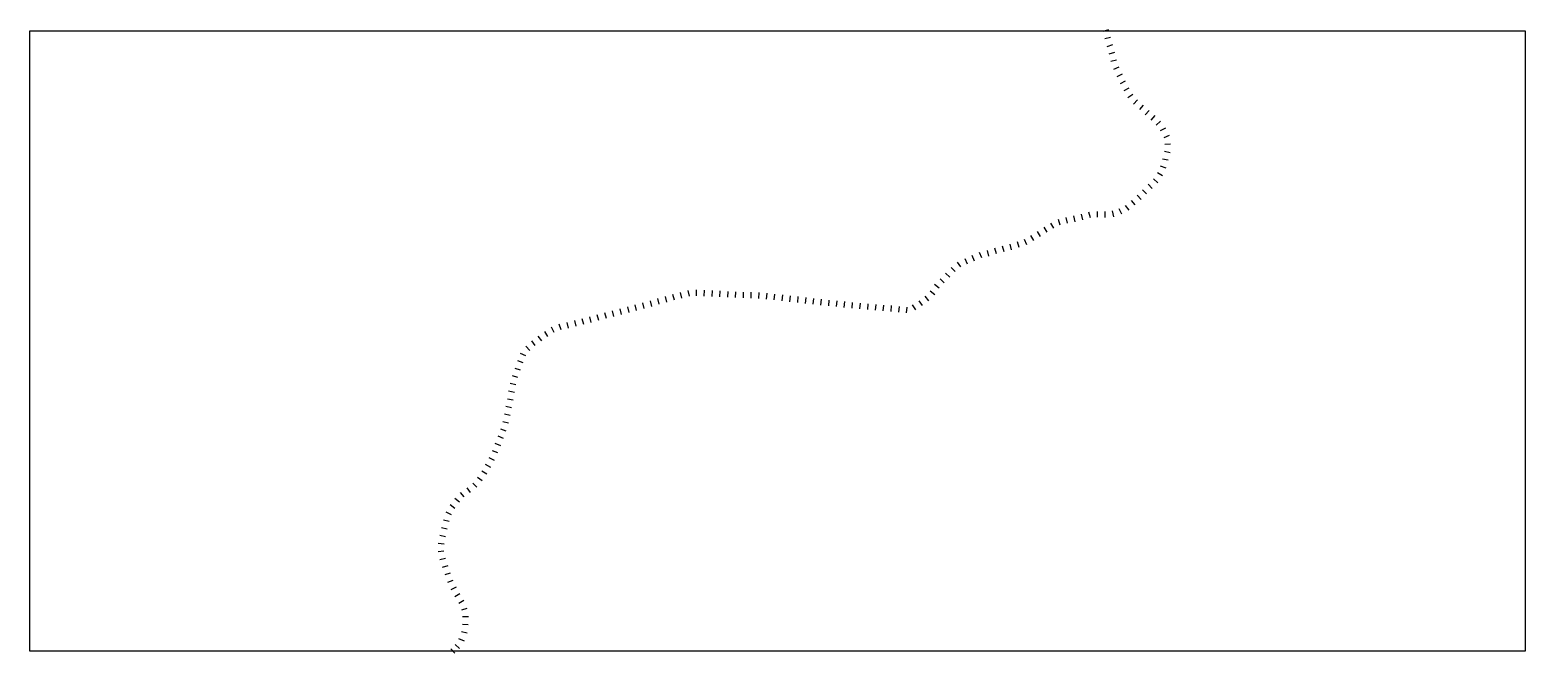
# Model space of a CAD drawing. Header units: inches. Extents: x 735322 to 757648, y 1636749 to 1657822.
# Drawn here: x 738528 to 757648, y 1649854 to 1657822 of the extents above; entities that cross this region are included whole.
import ezdxf

# ---------------------------------------------------------------- set-up
doc = ezdxf.new("R2010")
doc.units = ezdxf.units.IN
doc.header["$MEASUREMENT"] = 0
doc.layers.add('CS', color=134, linetype='Continuous')

msp = doc.modelspace()

# ---------------------------------------------------------------- linework, layer by layer
at = {"layer": 'CS'}
for p, q in [((752319, 1657822), (752247, 1657801)), ((752345, 1657723), (752272, 1657707)), ((752370, 1657630), (752299, 1657607)), ((752396, 1657531), (752324, 1657513)), ((752422, 1657435), (752350, 1657416)), ((752454, 1657346), (752385, 1657316)), ((752495, 1657255), (752426, 1657224)), ((752535, 1657166), (752468, 1657131)), ((752581, 1657079), (752516, 1657042)), ((752631, 1656996), (752569, 1656954)), ((752692, 1656928), (752641, 1656873)), ((752765, 1656861), (752716, 1656805)), ((752839, 1656792), (752788, 1656738)), ((752912, 1656726), (752863, 1656670)), ((752987, 1656653), (752931, 1656603)), ((753050, 1656564), (752983, 1656530)), ((753096, 1656473), (753027, 1656442)), ((753115, 1656362), (753040, 1656355)), ((753084, 1656155), (753011, 1656170)), ((753107, 1656251), (753035, 1656269)), ((753012, 1655957), (752946, 1655995)), ((753057, 1656053), (752987, 1656080)), ((752808, 1655727), (752754, 1655779)), ((752879, 1655795), (752827, 1655849)), ((752951, 1655868), (752896, 1655918)), ((752584, 1655518), (752539, 1655578)), ((752663, 1655585), (752613, 1655641)), ((752737, 1655655), (752685, 1655708)), ((751702, 1655327), (751680, 1655399)), ((751796, 1655350), (751780, 1655423)), ((751893, 1655370), (751879, 1655444)), ((751993, 1655393), (751974, 1655465)), ((752090, 1655418), (752071, 1655491)), ((752179, 1655427), (752180, 1655502)), ((752280, 1655425), (752279, 1655500)), ((752388, 1655434), (752370, 1655507)), ((752489, 1655467), (752459, 1655536)), ((751367, 1655128), (751328, 1655193)), ((751453, 1655182), (751412, 1655245)), ((751536, 1655235), (751496, 1655299)), ((751621, 1655288), (751582, 1655352)), ((750792, 1654930), (750773, 1655003)), ((750888, 1654958), (750869, 1655031)), ((750985, 1654986), (750964, 1655058)), ((751081, 1655012), (751061, 1655084)), ((751177, 1655039), (751158, 1655111)), ((751277, 1655076), (751245, 1655143)), ((750432, 1654792), (750389, 1654853)), ((750516, 1654828), (750488, 1654897)), ((750609, 1654867), (750579, 1654936)), ((750700, 1654906), (750673, 1654976)), ((750221, 1654590), (750166, 1654641)), ((750291, 1654661), (750237, 1654713)), ((750360, 1654731), (750308, 1654785)), ((746771, 1654368), (746750, 1654440)), ((746866, 1654393), (746847, 1654466)), ((746961, 1654417), (746946, 1654490)), ((747052, 1654422), (747054, 1654497)), ((747152, 1654418), (747155, 1654493)), ((747251, 1654414), (747255, 1654489)), ((747351, 1654409), (747355, 1654484)), ((747451, 1654404), (747455, 1654479)), ((747551, 1654399), (747554, 1654473)), ((747652, 1654396), (747653, 1654471)), ((747752, 1654394), (747753, 1654469)), ((747850, 1654389), (747854, 1654464)), ((747948, 1654381), (747956, 1654456)), ((748047, 1654369), (748055, 1654444)), ((748147, 1654358), (748155, 1654433)), ((748246, 1654347), (748254, 1654422)), ((750023, 1654359), (749977, 1654419)), ((750101, 1654435), (750042, 1654482)), ((750156, 1654518), (750097, 1654565)), ((745997, 1654157), (745979, 1654229)), ((746095, 1654184), (746074, 1654256)), ((746191, 1654210), (746172, 1654282)), ((746287, 1654235), (746268, 1654308)), ((746384, 1654261), (746365, 1654334)), ((746481, 1654286), (746462, 1654359)), ((746576, 1654314), (746558, 1654386)), ((746674, 1654340), (746654, 1654412)), ((748346, 1654337), (748353, 1654412)), ((748444, 1654325), (748453, 1654399)), ((748545, 1654314), (748552, 1654389)), ((748643, 1654304), (748652, 1654378)), ((748744, 1654293), (748750, 1654368)), ((748843, 1654285), (748851, 1654359)), ((748942, 1654274), (748950, 1654349)), ((749042, 1654264), (749049, 1654338)), ((749142, 1654254), (749148, 1654329)), ((749242, 1654247), (749248, 1654321)), ((749341, 1654239), (749348, 1654313)), ((749441, 1654230), (749448, 1654304)), ((749541, 1654222), (749547, 1654297)), ((749639, 1654213), (749648, 1654287)), ((749739, 1654203), (749747, 1654277)), ((749856, 1654243), (749816, 1654307)), ((749943, 1654299), (749898, 1654359)), ((745321, 1653987), (745298, 1654058)), ((745415, 1654008), (745399, 1654081)), ((745513, 1654033), (745495, 1654105)), ((745610, 1654057), (745592, 1654129)), ((745707, 1654080), (745689, 1654153)), ((745805, 1654107), (745784, 1654179)), ((745901, 1654132), (745882, 1654205)), ((744991, 1653788), (744946, 1653848)), ((745073, 1653846), (745028, 1653906)), ((745153, 1653903), (745111, 1653965)), ((745232, 1653953), (745200, 1654022)), ((744871, 1653655), (744803, 1653686)), ((744921, 1653725), (744868, 1653778)), ((744803, 1653471), (744732, 1653495)), ((744837, 1653565), (744766, 1653590)), ((744743, 1653284), (744670, 1653301)), ((744769, 1653377), (744698, 1653401)), ((744709, 1653090), (744635, 1653102)), ((744724, 1653187), (744650, 1653202)), ((744668, 1652893), (744595, 1652908)), ((744687, 1652990), (744614, 1653007)), ((744620, 1652692), (744550, 1652719)), ((744649, 1652794), (744575, 1652810)), ((744548, 1652506), (744478, 1652533)), ((744584, 1652599), (744515, 1652626)), ((744470, 1652318), (744403, 1652352)), ((744512, 1652413), (744442, 1652439)), ((744370, 1652141), (744306, 1652181)), ((744421, 1652228), (744356, 1652266)), ((744162, 1651907), (744119, 1651969)), ((744244, 1651975), (744192, 1652028)), ((744312, 1652057), (744251, 1652100)), ((743962, 1651705), (743902, 1651750)), ((744022, 1651785), (743962, 1651830)), ((744083, 1651851), (744036, 1651909)), ((743889, 1651536), (743816, 1651553)), ((743918, 1651623), (743851, 1651655)), ((743841, 1651342), (743768, 1651359)), ((743864, 1651438), (743792, 1651457)), ((743824, 1651248), (743750, 1651256)), ((743822, 1651157), (743748, 1651148)), ((743841, 1651064), (743769, 1651045)), ((743871, 1650972), (743801, 1650947)), ((743904, 1650877), (743833, 1650853)), ((743936, 1650784), (743866, 1650757)), ((743978, 1650698), (743912, 1650663)), ((744026, 1650611), (743960, 1650575)), ((744077, 1650527), (744013, 1650488)), ((744116, 1650426), (744045, 1650403)), ((744133, 1650215), (744058, 1650218)), ((744136, 1650316), (744061, 1650317)), ((744084, 1650009), (744015, 1650038)), ((744120, 1650108), (744047, 1650127)), ((743960, 1649854), (743909, 1649909)), ((744022, 1649915), (743967, 1649966))]:
    msp.add_line(p, q, dxfattribs=at)
msp.add_lwpolyline([(738528, 1657811), (757648, 1657811), (757648, 1649878), (738528, 1649878)], close=True, dxfattribs=at)

doc.saveas('drawing.dxf')
